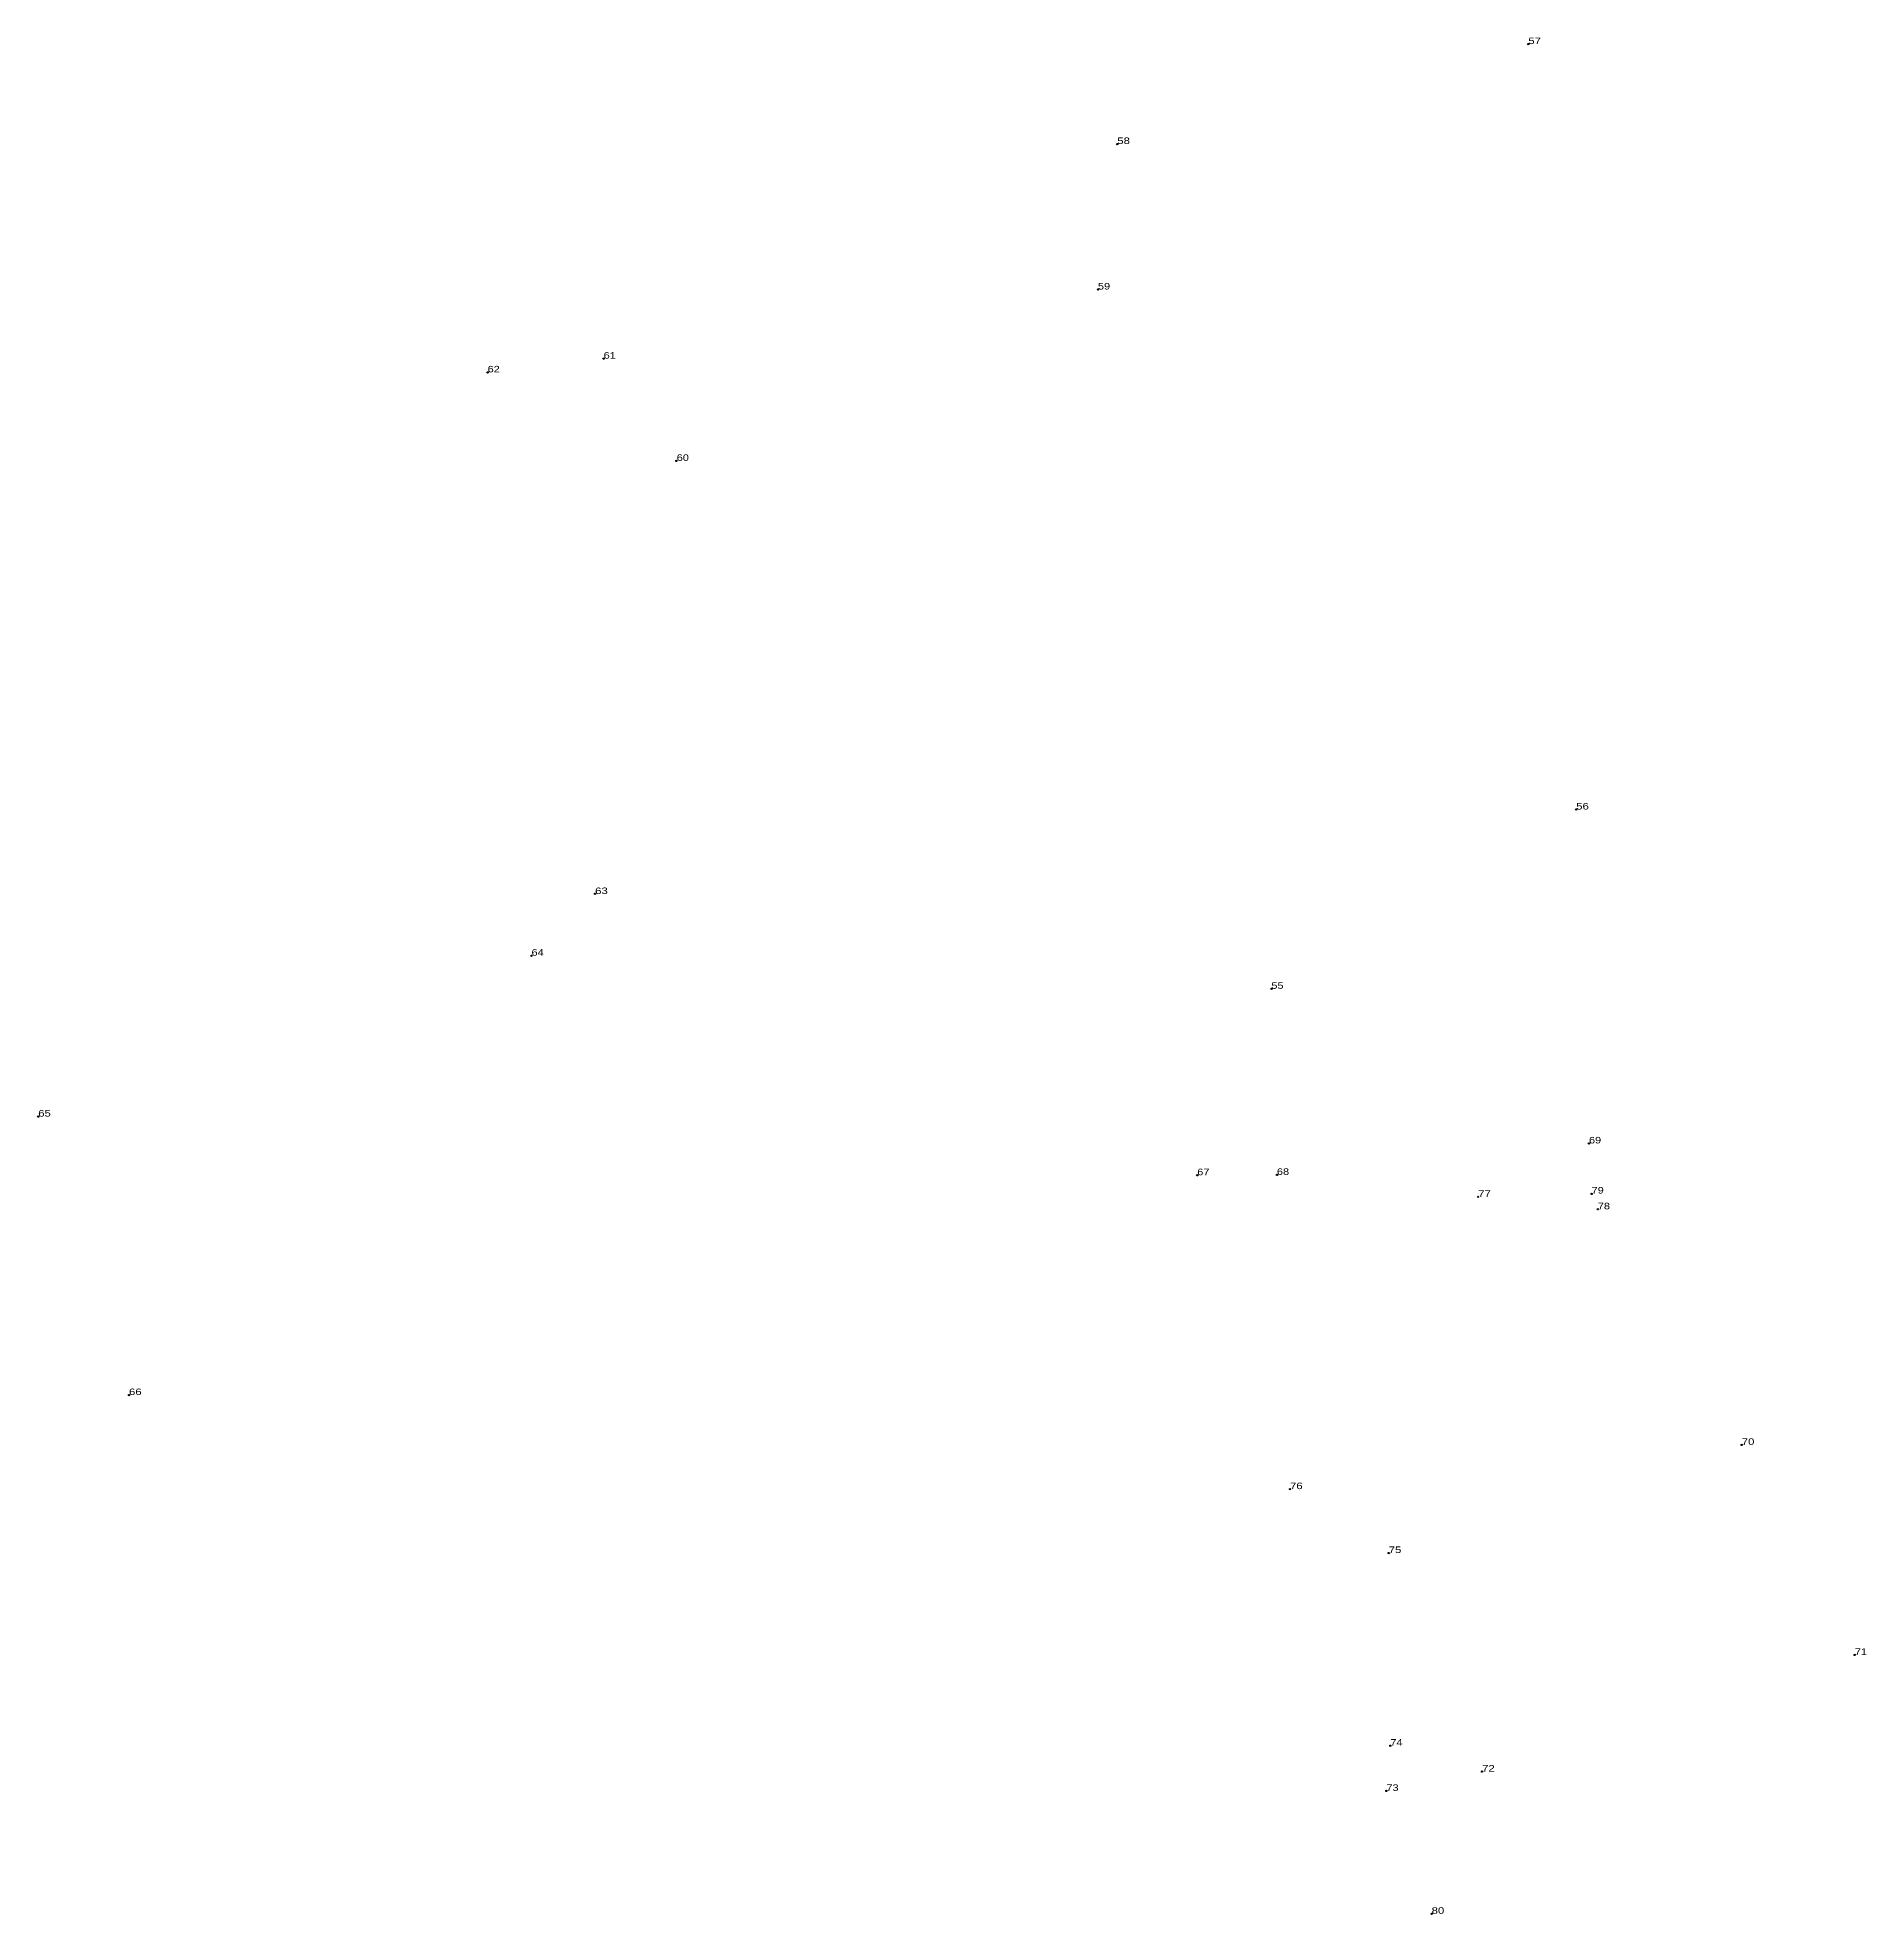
# Model space of a CAD drawing. Header units: metres. Extents: x 536853 to 555430, y 1835929 to 1840327.
# Drawn here: x 549651.7 to 549707.5, y 1838308.8 to 1838366.1 of the extents above; entities that cross this region are included whole.
import ezdxf

# ---------------------------------------------------------------- set-up
doc = ezdxf.new("R2010")
doc.units = ezdxf.units.M
doc.header["$LTSCALE"] = 0.08
doc.header["$PDMODE"] = 32
doc.header["$PDSIZE"] = 0.04
doc.layers.add('12', color=7, linetype='Continuous')
doc.layers.add('7', color=7, linetype='Continuous')

msp = doc.modelspace()

# ---------------------------------------------------------------- texts
at = {"layer": '12'}
for s, width, p in [('57', 1.3, (549697.22, 1838365.88)), ('58', 1.3, (549684.68, 1838362.83)), ('59', 1.25, (549684.09, 1838358.39)), ('61', 1.25, (549669.01, 1838356.28)), ('62', 1.25, (549665.47, 1838355.86)), ('60', 1.25, (549671.24, 1838353.16)), ('56', 1.3, (549698.68, 1838342.52)), ('63', 1.3, (549668.75, 1838339.94)), ('64', 1.25, (549666.81, 1838338.06)), ('55', 1.25, (549689.38, 1838337.05)), ('65', 1.3, (549651.76, 1838333.15)), ('69', 1.25, (549699.07, 1838332.33)), ('67', 1.25, (549687.12, 1838331.36)), ('68', 1.25, (549689.55, 1838331.37)), ('77', 1.3, (549695.69, 1838330.7)), ('79', 1.25, (549699.15, 1838330.8)), ('78', 1.25, (549699.34, 1838330.32)), ('66', 1.3, (549654.53, 1838324.65)), ('70', 1.3, (549703.73, 1838323.13)), ('76', 1.3, (549689.95, 1838321.78)), ('75', 1.3, (549692.96, 1838319.83)), ('71', 1.25, (549707.18, 1838316.72)), ('74', 1.25, (549693.01, 1838313.95)), ('72', 1.3, (549695.81, 1838313.16)), ('73', 1.25, (549692.89, 1838312.57)), ('80', 1.3, (549694.27, 1838308.82))]:
    msp.add_text(s, height=0.2, dxfattribs=dict(at, width=width)).set_placement(p)

# ---------------------------------------------------------------- linework, layer by layer
at = {"layer": '7'}
for p in [(549697.22, 1838365.88), (549684.68, 1838362.83), (549684.09, 1838358.39), (549665.47, 1838355.86), (549669.01, 1838356.28), (549671.23, 1838353.16), (549698.68, 1838342.52), (549668.75, 1838339.95), (549666.81, 1838338.06), (549689.39, 1838337.05), (549651.76, 1838333.15), (549699.07, 1838332.33), (549687.12, 1838331.36), (549689.55, 1838331.37), (549695.69, 1838330.7), (549699.15, 1838330.79), (549699.34, 1838330.32), (549654.53, 1838324.65), (549703.73, 1838323.13), (549689.95, 1838321.78), (549692.96, 1838319.83), (549707.18, 1838316.72), (549693.01, 1838313.95), (549695.81, 1838313.16), (549692.89, 1838312.57), (549694.27, 1838308.82)]:
    msp.add_point(p, dxfattribs=at)

msp.set_redraw_order([(e.dxf.handle, doc.entitydb.next_handle()) for e in msp.query("TEXT MTEXT ATTDEF DIMENSION ARC_DIMENSION")])  # texts and dimensions are drawn at this point

doc.saveas('drawing.dxf')
